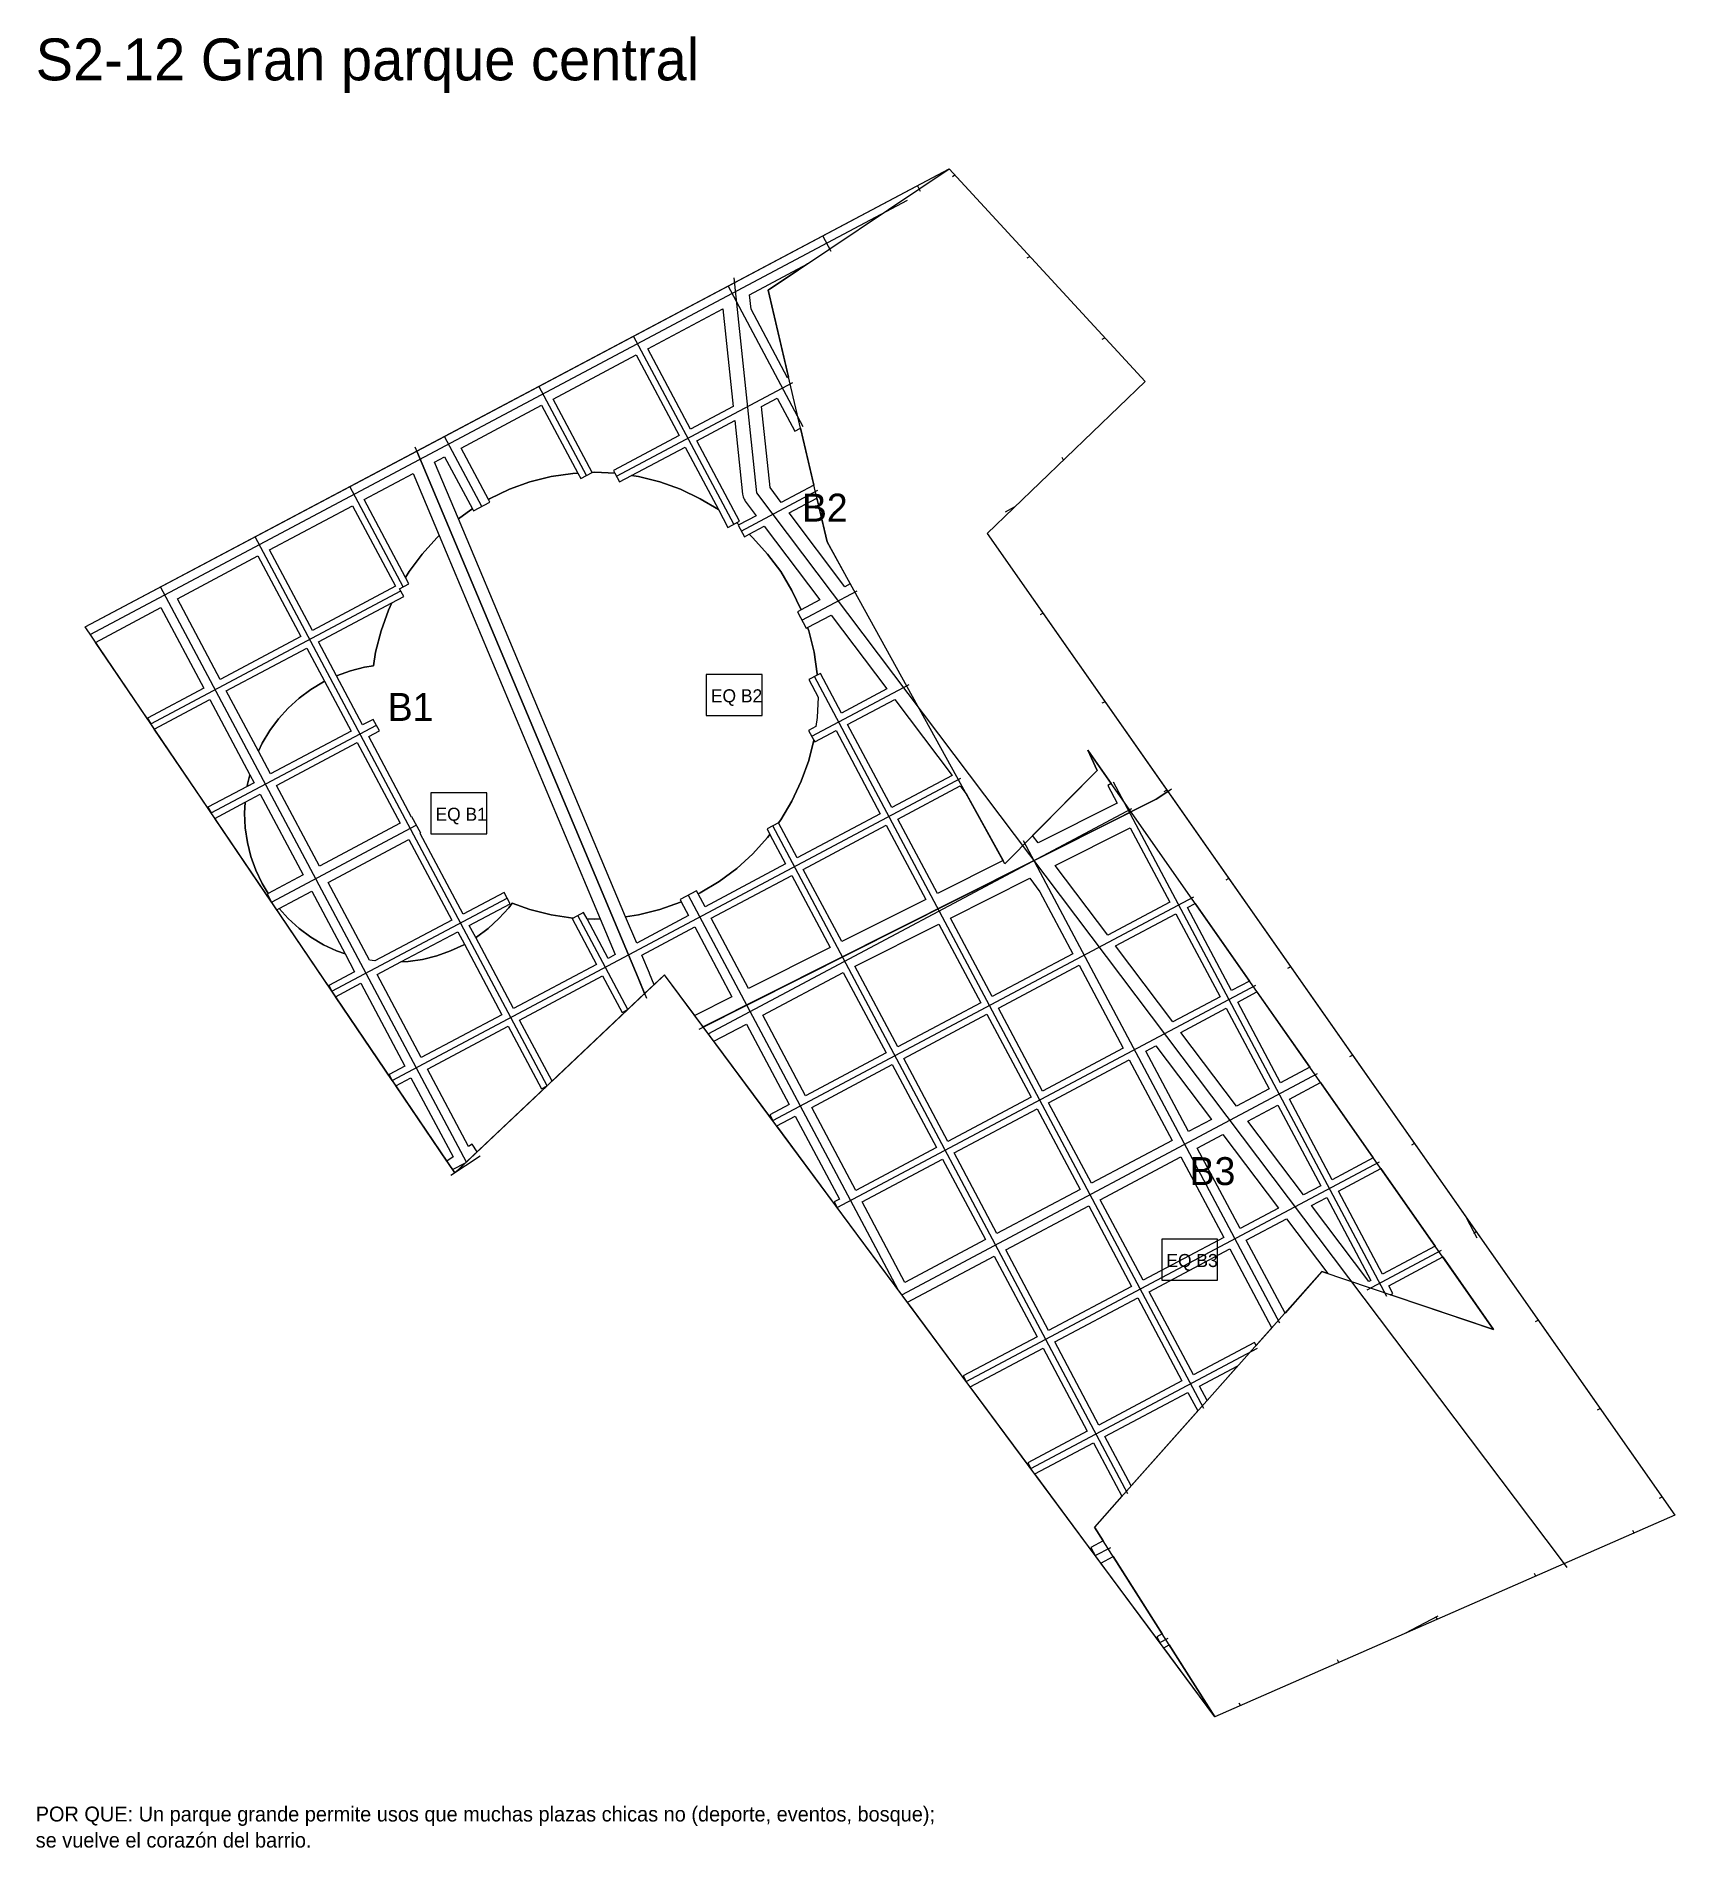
# Model space of a CAD drawing. Header units: metres. Extents: x 3873 to 16340, y -5213 to 3289.
# Drawn here: x 8581 to 10340, y -3108 to -1163 of the extents above; entities that cross this region are included whole.
import ezdxf

# ---------------------------------------------------------------- set-up
doc = ezdxf.new("R2010")
doc.units = ezdxf.units.M
for name, color, linetype, lineweight, plot in [('EQUIPAMIENTO', 5, 'Continuous', 0, False), ('LIMITE-INTERVENCION', 30, 'Continuous', 0, False), ('MANZANAS-PROPUESTAS', 33, 'Continuous', 0, False), ('SECTORES', 1, 'Continuous', 0, False), ('TEXTO', 7, 'Continuous', 0, False), ('VERDE-OBLIGATORIO', 3, 'Continuous', 0, False), ('VERDE-PROPUESTO', 82, 'Continuous', 0, False), ('VIA-BOULEVARD', 30, 'Continuous', 0, False), ('VIA-PRIMARIA', 1, 'Continuous', 0, False), ('VIA-SECUNDARIA', 8, 'Continuous', 0, False), ('VIA-TERCIARIA', 9, 'Continuous', 0, False)]:
    doc.layers.add(name, color=color, linetype=linetype, lineweight=lineweight, plot=plot)

msp = doc.modelspace()

# ---------------------------------------------------------------- texts
at = {"layer": 'EQUIPAMIENTO'}
for s, p in [('EQ B2', (9305, -1878)), ('EQ B1', (9009.3, -2005.2)), ('EQ B3', (9794.1, -2484.5))]:
    msp.add_text(s, height=14, dxfattribs=at).set_placement(p)
at = {"layer": 'SECTORES'}
for s, p in [('B2', (9402.8, -1683.9)), ('B1', (8958, -1898)), ('B3', (9819.1, -2396.5))]:
    msp.add_text(s, height=30, dxfattribs=at).set_placement(p)
at = {"layer": 'TEXTO'}
for s, height, p in [('S2-12 Gran parque central', 45, (8580, -1210)), ('POR QUE: Un parque grande permite usos que muchas plazas chicas no (deporte, eventos, bosque);', 16, (8580, -3080)), ('se vuelve el corazón del barrio.', 16, (8580, -3108))]:
    msp.add_text(s, height=height, dxfattribs=at).set_placement(p)

# ---------------------------------------------------------------- linework, layer by layer
at = {"layer": 'EQUIPAMIENTO'}
for points in [[(9300, -1892), (9360, -1892), (9360, -1848), (9300, -1848), (9300, -1892)], [(9004.3, -2019.2), (9064.3, -2019.2), (9064.3, -1975.2), (9004.3, -1975.2), (9004.3, -2019.2)], [(9789.1, -2498.5), (9849.1, -2498.5), (9849.1, -2454.5), (9789.1, -2454.5), (9789.1, -2498.5)]]:
    msp.add_lwpolyline(points, close=True, dxfattribs=at)
at = {"layer": 'LIMITE-INTERVENCION'}
msp.add_lwpolyline([(8633, -1797), (9561, -1305), (9771.2, -1533.6), (9601.5, -1696.8), (10340, -2751), (9846.2, -2967.6), (9255.3, -2170.6), (9030.2, -2383.5), (8633, -1797)], close=True, dxfattribs=at)
at = {"layer": 'MANZANAS-PROPUESTAS'}
for points in [[(9387.4, -1529.4), (9348.2, -1455.8), (9346.6, -1440.2), (9408.7, -1407.1), (9366.7, -1435.3), (9388.5, -1528.9), (9387.4, -1529.4)], [(9283.2, -1584.8), (9237.2, -1498.3), (9318, -1455.4), (9329.1, -1560.4), (9283.2, -1584.8)], [(9135.7, -1552.3), (9224.9, -1504.9), (9270.9, -1591.4), (9200.4, -1628.9), (9202, -1632), (9180.4, -1630.9), (9177.5, -1631.1), (9135.7, -1552.3)], [(9380.6, -1663.3), (9368.5, -1647.3), (9359.3, -1560.3), (9376.3, -1551.2), (9395.2, -1586.6), (9401.3, -1583.4), (9415.6, -1644.7), (9380.6, -1663.3)], [(9036.8, -1604.9), (9123.3, -1558.9), (9162.1, -1631.8), (9156.9, -1632.1), (9133.6, -1635.5), (9110.7, -1641.2), (9088.6, -1649.2), (9067.3, -1659.3), (9066.1, -1660), (9036.8, -1604.9)], [(9335.7, -1683.5), (9289.8, -1597.2), (9330.7, -1575.4), (9339.1, -1654.6), (9339.3, -1655.9), (9339.6, -1657.2), (9340, -1658.5), (9340.6, -1659.7), (9341.3, -1660.9), (9342, -1662), (9353.8, -1677.6), (9335, -1687.5), (9332.7, -1685.4), (9332.4, -1685.2), (9335.7, -1683.5)], [(9008.2, -1620.1), (9019.1, -1614.3), (9048.9, -1670.3), (9047.1, -1671.4), (9033.9, -1681.1), (9008.2, -1620.1)], [(9277.4, -1603.8), (9313.2, -1671), (9293.6, -1659.3), (9272.3, -1649.2), (9250.1, -1641.2), (9227.2, -1635.5), (9219.8, -1634.4), (9277.4, -1603.8)], [(8932.6, -1660.3), (8985.2, -1632.3), (9013.2, -1699), (9010.7, -1701.2), (8994.9, -1718.7), (8980.9, -1737.6), (8977.1, -1743.9), (8932.6, -1660.3)], [(8831.1, -1714.3), (8920.2, -1666.9), (8966.2, -1753.4), (8877.1, -1800.8), (8831.1, -1714.3)], [(9448.8, -1753.9), (9389.1, -1674.6), (9418.9, -1658.8), (9429.8, -1705.7), (9454.7, -1750.8), (9448.8, -1753.9)], [(9362.3, -1688.9), (9422, -1768.1), (9402, -1778.8), (9392.1, -1757.8), (9380, -1737.6), (9365.9, -1718.7), (9350.1, -1701.2), (9346.1, -1697.5), (9362.3, -1688.9)], [(8732.2, -1766.9), (8818.7, -1720.8), (8864.7, -1807.4), (8778.2, -1853.4), (8732.2, -1766.9)], [(8714.5, -1776.2), (8760.5, -1862.8), (8700.2, -1894.9), (8703.5, -1901), (8644.2, -1813.6), (8714.5, -1776.2)], [(8883.6, -1813.2), (8962.4, -1771.3), (8958.7, -1779.1), (8950.8, -1801.2), (8945, -1824.1), (8942.8, -1838.8), (8933.1, -1840.3), (8917.9, -1844.1), (8903.1, -1849.4), (8902.9, -1849.4), (8883.6, -1813.2)], [(9434.2, -1784.3), (9493.9, -1863.5), (9445.2, -1889.5), (9422.6, -1846.9), (9419.3, -1848.7), (9419.3, -1847.4), (9415.8, -1824.1), (9410.1, -1801.2), (9408.8, -1797.8), (9434.2, -1784.3)], [(8784.7, -1865.7), (8871.3, -1819.7), (8890.3, -1855.4), (8888.9, -1856.1), (8875.4, -1864.2), (8862.8, -1873.5), (8851.2, -1884.1), (8840.6, -1895.7), (8831.3, -1908.3), (8823.2, -1921.8), (8819.1, -1930.4), (8784.7, -1865.7)], [(8767.1, -1875.1), (8809.9, -1955.7), (8807.4, -1966), (8807, -1968.3), (8765, -1990.6), (8768.3, -1996.8), (8707.4, -1906.9), (8767.1, -1875.1)], [(9502.5, -1874.9), (9564, -1956.5), (9499.2, -1991), (9451.8, -1901.8), (9502.5, -1874.9)], [(9416.6, -1920.5), (9439.4, -1908.4), (9486.8, -1997.6), (9397.6, -2045), (9377.6, -2007.4), (9377.6, -2007.4), (9380, -2004.3), (9392.1, -1984.1), (9402.1, -1962.8), (9410.1, -1940.6), (9415.6, -1918.7), (9416.6, -1920.5)], [(9731.2, -1967.2), (9741.3, -1986.2), (9656.3, -2029), (9650.4, -2021.2), (9719.7, -1951.3), (9709.6, -1929.5), (9734.7, -1965.3), (9731.2, -1967.2)], [(9572.6, -1967.8), (9579.8, -1977.5), (9618.7, -2047.9), (9548.3, -2083.3), (9505.8, -2003.4), (9572.6, -1967.8)], [(8804.9, -1985.3), (8804.3, -1997.2), (8805.1, -2012.9), (8807.4, -2028.4), (8811.2, -2043.6), (8816.5, -2058.4), (8823.2, -2072.6), (8829.5, -2083.2), (8828.5, -2083.7), (8833.2, -2092.6), (8772.3, -2002.6), (8804.9, -1985.3)], [(9385.3, -2051.6), (9298.8, -2097.6), (9291.3, -2083.6), (9293.6, -2082.6), (9313.8, -2070.5), (9332.7, -2056.4), (9350.1, -2040.6), (9365.9, -2023.2), (9368.4, -2019.8), (9385.3, -2051.6)], [(9493.4, -2009.9), (9535.8, -2089.6), (9445.5, -2135), (9404.2, -2057.4), (9493.4, -2009.9)], [(9755.4, -2012.7), (9797.9, -2092.7), (9731.1, -2128.2), (9674.6, -2053.3), (9755.4, -2012.7)], [(9391.9, -2063.9), (9433, -2141.3), (9345.4, -2185.4), (9305.3, -2109.9), (9391.9, -2063.9)], [(9647.4, -2067), (9658.3, -2081.6), (9693.7, -2148.1), (9607.2, -2194.1), (9562.4, -2109.8), (9647.4, -2067)], [(8841.4, -2099.5), (8851.2, -2110.3), (8862.8, -2120.9), (8875.4, -2130.2), (8888.9, -2138.3), (8903.1, -2145), (8912.3, -2148.3), (8922.5, -2167.4), (8894.7, -2182.1), (8898, -2188.3), (8838.8, -2100.9), (8841.4, -2099.5)], [(9156, -2110.3), (9182.2, -2159.5), (9093, -2207), (9052.5, -2130.7), (9053.2, -2130.2), (9065.8, -2120.9), (9077.4, -2110.3), (9088, -2098.7), (9091.7, -2093.8), (9110.7, -2100.6), (9133.6, -2106.3), (9156.9, -2109.8), (9157, -2109.8), (9156, -2110.3)], [(9213.5, -2108.3), (9227.2, -2106.3), (9250.1, -2100.6), (9272.3, -2092.6), (9273.2, -2092.2), (9281.1, -2107), (9225.4, -2136.6), (9213.5, -2108.3)], [(9864.2, -2187.6), (9816.8, -2098.5), (9824.9, -2094.2), (9883.3, -2177.5), (9864.2, -2187.6)], [(9202.3, -2148.8), (9194.6, -2153), (9172, -2110.5), (9180.4, -2110.9), (9186.3, -2110.6), (9202.3, -2148.8)], [(9244, -2181.3), (9239, -2169.1), (9239, -2169), (9230.8, -2149.5), (9287.7, -2119.3), (9327.6, -2194.4), (9287.8, -2214.4), (9255.3, -2170.6), (9244, -2181.3)], [(9549.9, -2116.1), (9594.8, -2200.7), (9505.6, -2248.1), (9459.6, -2161.5), (9459.9, -2161.4), (9549.9, -2116.1)], [(9851.9, -2194.2), (9801.1, -2221.2), (9739.6, -2139.5), (9804.4, -2105), (9851.9, -2194.2)], [(8946.7, -2170.4), (8972.2, -2156.8), (8980, -2156.4), (8995.5, -2154.1), (9010.8, -2150.3), (9025.5, -2145), (9039.7, -2138.3), (9040.4, -2137.9), (9080.7, -2213.5), (8994.1, -2259.5), (8946.7, -2170.4)], [(9099.6, -2219.3), (9188.8, -2171.9), (9209.7, -2211.2), (9215.8, -2207.9), (9134.5, -2284.9), (9099.6, -2219.3)], [(9360.7, -2214.1), (9447.2, -2168.1), (9493.3, -2254.6), (9406.7, -2300.6), (9360.7, -2214.1)], [(9700.3, -2160.4), (9747.7, -2249.6), (9661.1, -2295.6), (9613.7, -2206.4), (9700.3, -2160.4)], [(8929.1, -2179.7), (8976.5, -2268.9), (8959.6, -2277.9), (8962.9, -2284.1), (8902, -2194.2), (8929.1, -2179.7)], [(9916.8, -2286.5), (9870.8, -2200), (9891.4, -2189), (9948, -2269.9), (9916.8, -2286.5)], [(9648.8, -2302.2), (9559.6, -2349.6), (9512.2, -2260.4), (9601.4, -2213), (9648.8, -2302.2)], [(9904.4, -2293.1), (9869.4, -2311.7), (9809.7, -2232.5), (9858.4, -2206.6), (9904.4, -2293.1)], [(9048.7, -2352.5), (9044.9, -2355.1), (9000.7, -2271.9), (9087.2, -2225.9), (9123, -2293.2), (9129.2, -2289.9), (9054.2, -2360.8), (9048.7, -2352.5)], [(9343.1, -2223.5), (9389.1, -2310), (9368.2, -2321.1), (9371.5, -2327.3), (9308.2, -2242), (9343.1, -2223.5)], [(9817.9, -2339.1), (9771.9, -2252.6), (9782.9, -2246.8), (9842.6, -2326), (9817.9, -2339.1)], [(9413.3, -2313), (9499.8, -2267), (9547.2, -2356.2), (9460.7, -2402.2), (9413.3, -2313)], [(9754.2, -2262), (9800.3, -2348.5), (9713.7, -2394.5), (9667.7, -2308), (9754.2, -2262)], [(8983, -2281.3), (9028.2, -2366.2), (9021.5, -2370.7), (8966.8, -2289.9), (8983, -2281.3)], [(9972.2, -2390.7), (9926.2, -2304.2), (9959.6, -2286.4), (10016.3, -2367.3), (9972.2, -2390.7)], [(9655.4, -2314.6), (9701.4, -2401.1), (9612.2, -2448.5), (9566.2, -2362), (9655.4, -2314.6)], [(9959.8, -2397.3), (9941.3, -2407.1), (9881.6, -2327.9), (9913.8, -2310.8), (9959.8, -2397.3)], [(9395.6, -2322.4), (9443.1, -2411.6), (9437.5, -2414.6), (9440.7, -2420.7), (9375.7, -2333), (9395.6, -2322.4)], [(9873.3, -2443.3), (9827.3, -2356.8), (9854.8, -2342.2), (9914.5, -2421.4), (9873.3, -2443.3)], [(9467.3, -2414.5), (9553.8, -2368.5), (9599.8, -2455.1), (9513.3, -2501.1), (9467.3, -2414.5)], [(9769.1, -2498.7), (9723.1, -2412.2), (9809.6, -2366.2), (9855.7, -2452.7), (9769.1, -2498.7)], [(10026.2, -2492.3), (9978.8, -2403.1), (10024.4, -2378.8), (10082.7, -2462.2), (10026.2, -2492.3)], [(9966.4, -2409.7), (10013.8, -2498.8), (10011.4, -2500.1), (9949.9, -2418.4), (9966.4, -2409.7)], [(9756.8, -2505.3), (9667.6, -2552.7), (9621.6, -2466.2), (9710.8, -2418.7), (9756.8, -2505.3)], [(9879.9, -2455.7), (9923.1, -2432.7), (9967.4, -2491.6), (9961, -2489.4), (9921.5, -2533.9), (9879.9, -2455.7)], [(9888.7, -2565.4), (9823.1, -2600.2), (9775.7, -2511.1), (9862.2, -2465), (9907.1, -2549.3), (9908.3, -2548.7), (9890.5, -2568.7), (9888.7, -2565.4)], [(9609.2, -2472.7), (9655.2, -2559.3), (9576, -2601.4), (9579.3, -2607.6), (9516, -2522.3), (9609.2, -2472.7)], [(10037.1, -2512.8), (10032.8, -2504.6), (10090.8, -2473.7), (10145.3, -2551.5), (10034.6, -2514.2), (10037.1, -2512.8)], [(9763.3, -2517.6), (9810.8, -2606.8), (9721.6, -2654.2), (9674.2, -2565), (9763.3, -2517.6)], [(9661.8, -2571.6), (9709.2, -2660.8), (9645.2, -2694.8), (9648.5, -2701), (9583.5, -2613.3), (9661.8, -2571.6)], [(9829.7, -2612.6), (9871, -2590.6), (9837.8, -2627.9), (9829.7, -2612.6)], [(9728.1, -2666.6), (9817.3, -2619.2), (9827.9, -2639.1), (9756.3, -2719.6), (9728.1, -2666.6)], [(9713.1, -2785.6), (9717.8, -2794.4), (9652.7, -2706.7), (9715.8, -2673.2), (9746.4, -2730.7), (9717, -2763.8), (9726.3, -2778.5), (9713.1, -2785.6)], [(9783.8, -2881.6), (9787.1, -2887.8), (9723.8, -2802.5), (9737.1, -2795.5), (9789.7, -2878.5), (9783.8, -2881.6)], [(9791.3, -2893.5), (9797.2, -2890.3), (9846.2, -2967.6), (9791.3, -2893.5)]]:
    msp.add_lwpolyline(points, close=True, dxfattribs=at)
at = {"layer": 'SECTORES'}
for points in [[(8989.1, -1608.2), (9561, -1305), (9771.2, -1533.6), (9601.5, -1696.8), (9795.5, -1973.7), (9783, -1982), (9296.9, -2226.6), (9255.3, -2170.6), (9233.9, -2190.8), (9227, -2174), (8992, -1615), (8989.1, -1608.2)], [(9030.2, -2383.5), (9030, -2383.1), (8633, -1797), (8989.1, -1608.2), (8992, -1615), (9227, -2174), (9233.9, -2190.8), (9032.1, -2381.7), (9030.2, -2383.5)], [(9795.5, -1973.7), (10340, -2751), (9846.2, -2967.6), (9296.9, -2226.6), (9783, -1982), (9795.5, -1973.7)]]:
    msp.add_lwpolyline(points, close=True, dxfattribs=at)
at = {"layer": 'VERDE-OBLIGATORIO'}
msp.add_lwpolyline([(10145.3, -2551.5), (9709.6, -1929.5), (9719.7, -1951.3), (9620.6, -2051.3), (9429.8, -1705.7), (9366.7, -1435.3), (9561, -1305), (9771.2, -1533.6), (9601.5, -1696.8), (10340, -2751), (9846.2, -2967.6), (9717, -2763.8), (9961, -2489.4), (10145.3, -2551.5)], close=True, dxfattribs=at)
at = {"layer": 'VERDE-PROPUESTO'}
for points in [[(9048.9, -1670.3), (9050.1, -1672.5), (9067.7, -1663.1), (9066.1, -1660), (9067.3, -1659.3), (9088.6, -1649.2), (9110.7, -1641.2), (9133.6, -1635.5), (9156.9, -1632.1), (9162.1, -1631.8), (9165.2, -1637.6), (9177.6, -1631.1), (9177.5, -1631.1), (9180.4, -1630.9), (9202, -1632), (9207, -1641.2), (9219.8, -1634.4), (9227.2, -1635.5), (9250.1, -1641.2), (9272.3, -1649.2), (9293.6, -1659.3), (9313.2, -1671), (9323.3, -1690.1), (9332.4, -1685.2), (9332.7, -1685.4), (9335, -1687.5), (9334.4, -1687.9), (9341, -1700.2), (9346.1, -1697.5), (9350.1, -1701.2), (9365.9, -1718.7), (9380, -1737.6), (9392.1, -1757.8), (9402, -1778.8), (9398.1, -1780.9), (9407.5, -1798.5), (9408.8, -1797.8), (9410.1, -1801.2), (9415.8, -1824.1), (9419.3, -1847.4), (9419.3, -1848.7), (9410.2, -1853.5), (9420.3, -1872.5), (9419.3, -1894.4), (9417.8, -1904), (9410, -1908.2), (9415.6, -1918.7), (9410.1, -1940.6), (9402.1, -1962.8), (9392.1, -1984.1), (9380, -2004.3), (9377.6, -2007.4), (9365.3, -2014), (9368.4, -2019.8), (9365.9, -2023.2), (9350.1, -2040.6), (9332.7, -2056.4), (9313.8, -2070.5), (9293.6, -2082.6), (9291.3, -2083.6), (9289.7, -2080.6), (9272, -2089.9), (9273.2, -2092.2), (9272.3, -2092.6), (9250.1, -2100.6), (9227.2, -2106.3), (9213.5, -2108.3), (9033.9, -1681.1), (9047.1, -1671.4), (9048.9, -1670.3)], [(9052.5, -2130.7), (9045.6, -2117.8), (9089.5, -2094.4), (9083, -2082.1), (9039, -2105.4), (8993, -2018.9), (8993.4, -2018.7), (8984, -2001), (8983.6, -2001.2), (8937.6, -1914.7), (8949.1, -1908.6), (8942.5, -1896.3), (8931.1, -1902.3), (8902.9, -1849.4), (8903.1, -1849.4), (8917.9, -1844.1), (8933.1, -1840.3), (8942.8, -1838.8), (8945, -1824.1), (8950.8, -1801.2), (8958.7, -1779.1), (8962.4, -1771.3), (8975.2, -1764.5), (8970.8, -1756), (8980.7, -1750.7), (8977.1, -1743.9), (8980.9, -1737.6), (8994.9, -1718.7), (9010.7, -1701.2), (9013.2, -1699), (9186.3, -2110.6), (9180.4, -2110.9), (9172, -2110.5), (9168.4, -2103.7), (9157, -2109.8), (9156.9, -2109.8), (9133.6, -2106.3), (9110.7, -2100.6), (9091.7, -2093.8), (9088, -2098.7), (9077.4, -2110.3), (9065.8, -2120.9), (9053.2, -2130.2), (9052.5, -2130.7)], [(8831.3, -1908.3), (8840.6, -1895.7), (8851.2, -1884.1), (8862.8, -1873.5), (8875.4, -1864.2), (8888.9, -1856.1), (8890.3, -1855.4), (8918.7, -1908.9), (8832.2, -1954.9), (8819.1, -1930.4), (8823.2, -1921.8), (8831.3, -1908.3)], [(8884.7, -2053.8), (8838.7, -1967.3), (8925.3, -1921.3), (8971.3, -2007.8), (8884.7, -2053.8)], [(8809.9, -1955.7), (8814.5, -1964.3), (8807, -1968.3), (8807.4, -1966), (8809.9, -1955.7)], [(8816.5, -2058.4), (8811.2, -2043.6), (8807.4, -2028.4), (8805.1, -2012.9), (8804.3, -1997.2), (8804.9, -1985.3), (8821.1, -1976.7), (8867.1, -2063.2), (8829.5, -2083.2), (8823.2, -2072.6), (8816.5, -2058.4)], [(8894.1, -2071.5), (8980.7, -2025.5), (9026.7, -2112), (8944.3, -2155.8), (8938.5, -2154.9), (8894.1, -2071.5)], [(8888.9, -2138.3), (8875.4, -2130.2), (8862.8, -2120.9), (8851.2, -2110.3), (8841.4, -2099.5), (8876.5, -2080.9), (8912.3, -2148.3), (8903.1, -2145), (8888.9, -2138.3)], [(9025.5, -2145), (9010.8, -2150.3), (8995.5, -2154.1), (8980, -2156.4), (8972.2, -2156.8), (9033.2, -2124.4), (9040.4, -2137.9), (9039.7, -2138.3), (9025.5, -2145)]]:
    msp.add_lwpolyline(points, close=True, dxfattribs=at)
at = {"layer": 'VIA-BOULEVARD'}
msp.add_lwpolyline([(8987.1, -1603.6), (8992, -1615), (9227, -2174), (9235.9, -2195.8)], dxfattribs=at)
at = {"layer": 'VIA-PRIMARIA'}
for points in [[(9329.6, -1422), (9354, -1653), (10218, -2799), (10224.1, -2807.3)], [(9292.3, -2228.9), (9783, -1982), (9799.7, -1971)], [(9025.8, -2385.9), (9057.1, -2365)]]:
    msp.add_lwpolyline(points, dxfattribs=at)
at = {"layer": 'VIA-SECUNDARIA'}
for points in [[(9564.3, -1313.1), (9567.1, -1311.6)], [(8638.6, -1805.3), (9516.2, -1338.6)], [(9404, -1582), (9323.7, -1430.8)], [(9058.9, -1667.8), (9018.8, -1592.4)], [(9621.5, -1673.4), (9631.2, -1668.2)], [(9042.5, -2371.8), (8714, -1754)], [(9402.8, -1789.7), (9462.2, -1758.1)], [(9791.8, -1973.6), (9794.4, -1972.2)], [(9302.2, -2233.9), (9757.1, -1992.1)], [(8833.2, -2092.6), (8988.7, -2009.8)], [(9915.9, -2544.7), (9640.6, -2026.9)], [(9506.2, -2509), (9280.9, -2085.3)], [(9991.2, -2258.3), (9993.9, -2256.9)], [(9510, -2514.2), (9956.5, -2276.8)], [(9027.7, -2379.8), (9042.2, -2372.2)], [(10190.6, -2543), (10193.3, -2541.6)], [(9717.8, -2794.4), (9734.4, -2785.6)], [(10085.1, -2862.8), (10083.6, -2860.2)]]:
    msp.add_lwpolyline(points, dxfattribs=at)
at = {"layer": 'VIA-TERCIARIA'}
for points in [[(9530.2, -1329.3), (9526.9, -1323.1)], [(9434.1, -1393.7), (9425.3, -1377)], [(9644.8, -1400.5), (9647.5, -1399.1)], [(9329.5, -1686.8), (9222, -1484.7)], [(9725.2, -1488), (9727.9, -1486.6)], [(9203.7, -1635.1), (9392.9, -1534.4)], [(9171.4, -1634.4), (9120.4, -1538.6)], [(9683.6, -1617.9), (9682.1, -1615.1)], [(8974.5, -1754), (8917.2, -1646.3)], [(9337.7, -1694), (9420, -1650.3)], [(9129.2, -2289.9), (8815.6, -1700.2)], [(8703.5, -1901), (8972, -1758.3)], [(9658.8, -1783.8), (9661.5, -1782.4)], [(9413.3, -1914.4), (9517.8, -1858.8)], [(9834.4, -2636.3), (9416.4, -1850.2)], [(9725.3, -1878.7), (9727.9, -1877.3)], [(8768.3, -1996.8), (8945.8, -1902.4)], [(8962.9, -2284.1), (9573.3, -1959.5)], [(10031, -2516.1), (9737.3, -1963.9)], [(9752.9, -2728), (9371.5, -2010.7)], [(9858.2, -2068.5), (9860.9, -2067.1)], [(8898, -2188.3), (9086.3, -2088.2)], [(9371.5, -2327.3), (9823.5, -2087)], [(9215.8, -2207.9), (9162.2, -2107)], [(9924.7, -2163.4), (9927.4, -2162)], [(9440.7, -2420.7), (9890, -2181.9)], [(10057.7, -2353.2), (10060.3, -2351.8)], [(9579.3, -2607.6), (10023, -2371.6)], [(10127.8, -2453.4), (10116.3, -2431.7)], [(10124.1, -2448.1), (10126.8, -2446.7)], [(10009.7, -2509), (10089.5, -2466.5)], [(9648.5, -2701), (9892, -2571.6)], [(10257.1, -2637.9), (10259.8, -2636.5)], [(10323.6, -2732.8), (10326.3, -2731.4)], [(10296.3, -2770.2), (10294.9, -2767.5)], [(10190.7, -2816.5), (10189.3, -2813.8)], [(10050.6, -2877.9), (10085.8, -2859.2)], [(9787.1, -2887.8), (9796.1, -2883)], [(9979.4, -2909.2), (9978, -2906.5)], [(9873.8, -2955.5), (9872.4, -2952.8)]]:
    msp.add_lwpolyline(points, dxfattribs=at)

msp.set_redraw_order([(e.dxf.handle, doc.entitydb.next_handle()) for e in msp.query("TEXT MTEXT ATTDEF DIMENSION ARC_DIMENSION")])  # texts and dimensions are drawn at this point

doc.saveas('drawing.dxf')
